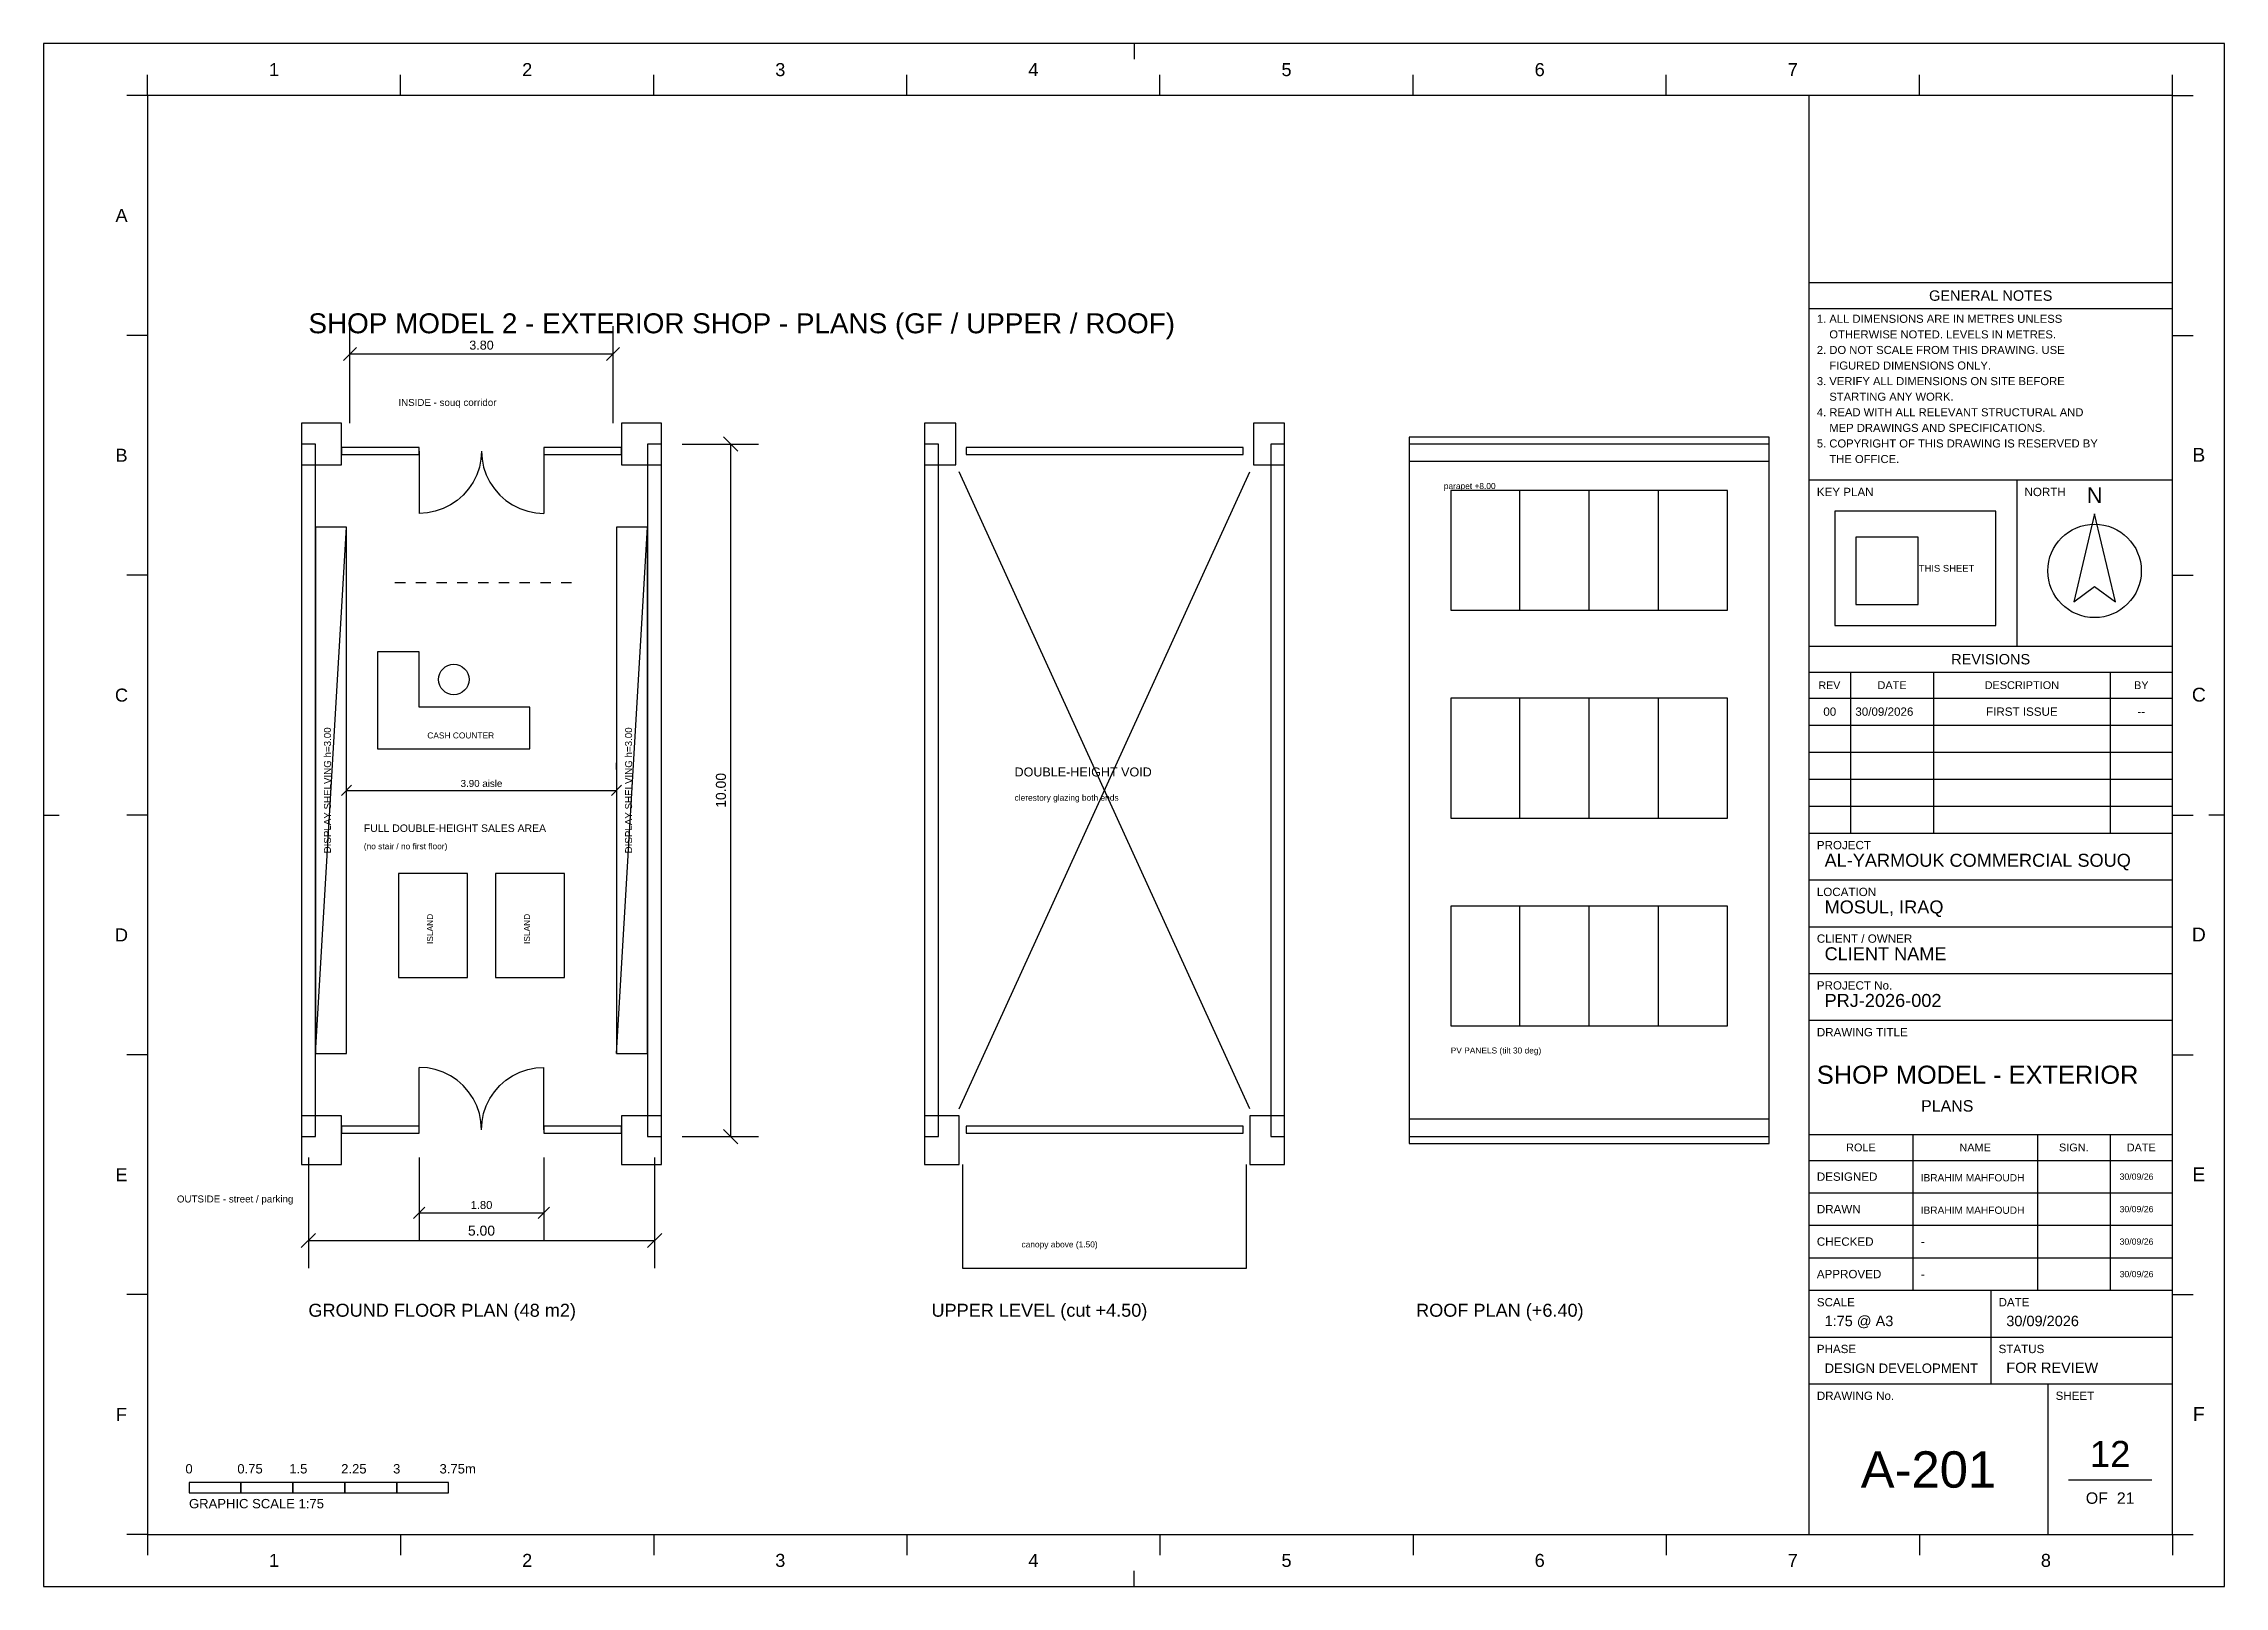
# Model space of a CAD drawing. Header units: metres. Extents: x 0 to 3661, y -5 to 371.
# Drawn here: x 2948 to 2979.5, y 0 to 22.27 of the extents above; entities that cross this region are included whole.
import ezdxf
from ezdxf.enums import TextEntityAlignment as Align

# ---------------------------------------------------------------- set-up
doc = ezdxf.new("R2010")
doc.units = ezdxf.units.M
doc.header["$MEASUREMENT"] = 0
for name, color, linetype in [('A-DOOR', 4, 'Continuous'), ('A-FURN', 32, 'Continuous'), ('A-GLAZ', 4, 'Continuous'), ('A-HATCH', 8, 'Continuous'), ('A-SLAB', 9, 'Continuous'), ('A-VOID', 6, 'Continuous'), ('A-WALL', 7, 'Continuous'), ('A3_FRAME', 7, 'Continuous'), ('A3_SHEET', 7, 'Continuous'), ('DIM', 1, 'Continuous'), ('F-PV', 5, 'Continuous'), ('SUB', 5, 'Continuous'), ('TB_FIELDS', 7, 'Continuous'), ('TB_HEADINGS', 7, 'Continuous'), ('TB_LABELS', 7, 'Continuous'), ('TB_LINES_THICK', 7, 'Continuous'), ('TB_LINES_THIN', 7, 'Continuous'), ('TB_SYMBOLS', 7, 'Continuous'), ('TEXT', 7, 'Continuous'), ('TITLE', 1, 'Continuous')]:
    doc.layers.add(name, color=color, linetype=linetype)
doc.styles.get("Standard").update_dxf_attribs({"font": 'arial.ttf'})

msp = doc.modelspace()

# ---------------------------------------------------------------- texts
at = {"layer": 'A-VOID'}
for s, height, p in [('DOUBLE-HEIGHT VOID', 0.1296, (2962.025, 11.694)), ('clerestory glazing both ends', 0.0864, (2962.025, 11.344))]:
    msp.add_text(s, height=height, dxfattribs=at).set_placement(p)
at = {"layer": 'DIM'}
for s, height, p in [('3.80', 0.1296, (2954.325, 17.857)), ('3.90 aisle', 0.1008, (2954.325, 11.543)), ('1.80', 0.1152, (2954.325, 5.449)), ('5.00', 0.144, (2954.325, 5.064))]:
    msp.add_text(s, height=height, dxfattribs=at).set_placement(p, align=Align.CENTER)
msp.add_text('10.00', height=0.144, rotation=90, dxfattribs=at).set_placement((2957.855, 11.493), align=Align.CENTER)
at = {"layer": 'SUB'}
for s, height, p in [('INSIDE - souq corridor', 0.1008, (2953.125, 17.044)), ('(no stair / no first floor)', 0.0864, (2952.625, 10.643)), ('FULL DOUBLE-HEIGHT SALES AREA', 0.108, (2952.625, 10.893)), ('OUTSIDE - street / parking', 0.1008, (2949.925, 5.543))]:
    msp.add_text(s, height=height, dxfattribs=at).set_placement(p)
at = {"layer": 'TB_FIELDS'}
for s, height, p in [('1. ALL DIMENSIONS ARE IN METRES UNLESS', 0.1162, (2973.613, 18.244)), ('    OTHERWISE NOTED. LEVELS IN METRES.', 0.1162, (2973.613, 18.019)), ('2. DO NOT SCALE FROM THIS DRAWING. USE', 0.1162, (2973.613, 17.794)), ('    FIGURED DIMENSIONS ONLY.', 0.1162, (2973.613, 17.569)), ('3. VERIFY ALL DIMENSIONS ON SITE BEFORE', 0.1162, (2973.613, 17.344)), ('4. READ WITH ALL RELEVANT STRUCTURAL AND', 0.1162, (2973.613, 16.894)), ('    STARTING ANY WORK.', 0.1162, (2973.613, 17.119)), ('    MEP DRAWINGS AND SPECIFICATIONS.', 0.1162, (2973.613, 16.669)), ('5. COPYRIGHT OF THIS DRAWING IS RESERVED BY', 0.1162, (2973.613, 16.444)), ('    THE OFFICE.', 0.1162, (2973.613, 16.219)), ('00', 0.12, (2973.707, 12.57)), ('30/09/2026', 0.12, (2974.169, 12.57)), ('FIRST ISSUE', 0.12, (2976.058, 12.57)), ('--', 0.12, (2978.244, 12.57)), ('AL-YARMOUK COMMERCIAL SOUQ', 0.1875, (2973.725, 10.39)), ('MOSUL, IRAQ', 0.1875, (2973.725, 9.716)), ('CLIENT NAME', 0.1875, (2973.725, 9.04)), ('PRJ-2026-002', 0.1875, (2973.725, 8.366)), ('PLANS', 0.165, (2975.119, 6.855)), ('IBRAHIM MAHFOUDH', 0.1049, (2975.113, 5.848)), ('30/09/26', 0.09, (2977.986, 5.871)), ('IBRAHIM MAHFOUDH', 0.1049, (2975.113, 5.379)), ('30/09/26', 0.09, (2977.986, 5.402)), ('-', 0.135, (2975.113, 4.911)), ('30/09/26', 0.09, (2977.986, 4.933)), ('-', 0.135, (2975.113, 4.442)), ('30/09/26', 0.09, (2977.986, 4.464)), ('1:75 @ A3', 0.15, (2973.725, 3.757)), ('30/09/2026', 0.15, (2976.35, 3.757)), ('DESIGN DEVELOPMENT', 0.136, (2973.725, 3.082)), ('FOR REVIEW', 0.15, (2976.35, 3.082)), ('OF  21', 0.165, (2977.498, 1.192))]:
    msp.add_text(s, height=height, dxfattribs=at).set_placement(p)
at = {"layer": 'TB_HEADINGS'}
for s, height, p in [('GENERAL NOTES', 0.15, (2975.234, 18.562)), ('REVISIONS', 0.15, (2975.554, 13.312)), ('SHOP MODEL - EXTERIOR', 0.2625, (2973.613, 7.256)), ('A-201', 0.525, (2974.247, 1.425)), ('12', 0.375, (2977.559, 1.725))]:
    msp.add_text(s, height=height, dxfattribs=at).set_placement(p)
at = {"layer": 'TB_LABELS'}
for s, height, p in [('1', 0.188, (2951.255, 21.806)), ('2', 0.188, (2954.912, 21.806)), ('3', 0.188, (2958.568, 21.806)), ('4', 0.188, (2962.224, 21.806)), ('5', 0.188, (2965.88, 21.806)), ('6', 0.188, (2969.537, 21.806)), ('7', 0.188, (2973.193, 21.806)), ('A', 0.188, (2949.038, 19.7)), ('B', 0.188, (2949.038, 16.238)), ('B', 0.2, (2979.038, 16.238)), ('KEY PLAN', 0.12, (2973.613, 15.742)), ('NORTH', 0.12, (2976.613, 15.742)), ('THIS SHEET', 0.0975, (2975.086, 14.651)), ('C', 0.188, (2949.03, 12.775)), ('REV', 0.1093, (2973.638, 12.956)), ('DATE', 0.1125, (2974.49, 12.956)), ('DESCRIPTION', 0.1125, (2976.038, 12.956)), ('BY', 0.1125, (2978.195, 12.956)), ('C', 0.2, (2979.03, 12.775)), ('PROJECT', 0.12, (2973.613, 10.643)), ('LOCATION', 0.12, (2973.613, 9.967)), ('D', 0.188, (2949.03, 9.312)), ('D', 0.2, (2979.03, 9.312)), ('CLIENT / OWNER', 0.12, (2973.613, 9.293)), ('PROJECT No.', 0.12, (2973.613, 8.617)), ('DRAWING TITLE', 0.12, (2973.613, 7.942)), ('ROLE', 0.1125, (2974.036, 6.281)), ('NAME', 0.1125, (2975.673, 6.281)), ('SIGN.', 0.1125, (2977.111, 6.281)), ('DATE', 0.1125, (2978.09, 6.281)), ('E', 0.188, (2949.038, 5.85)), ('E', 0.2, (2979.038, 5.85)), ('DESIGNED', 0.12, (2973.613, 5.856)), ('DRAWN', 0.12, (2973.613, 5.387)), ('CHECKED', 0.12, (2973.613, 4.918)), ('APPROVED', 0.12, (2973.613, 4.449)), ('SCALE', 0.12, (2973.613, 4.043)), ('DATE', 0.12, (2976.238, 4.043)), ('PHASE', 0.12, (2973.613, 3.368)), ('STATUS', 0.12, (2976.238, 3.368)), ('F', 0.188, (2949.045, 2.388)), ('DRAWING No.', 0.12, (2973.613, 2.692)), ('SHEET', 0.12, (2977.062, 2.692)), ('F', 0.2, (2979.045, 2.388)), ('0', 0.135, (2950.048, 1.63)), ('0.75', 0.135, (2950.798, 1.63)), ('1.5', 0.135, (2951.548, 1.63)), ('2.25', 0.135, (2952.298, 1.63)), ('3', 0.135, (2953.048, 1.63)), ('3.75m', 0.135, (2953.719, 1.63)), ('GRAPHIC SCALE 1:75', 0.135, (2950.1, 1.127)), ('1', 0.188, (2951.255, 0.281)), ('2', 0.188, (2954.912, 0.281)), ('3', 0.188, (2958.568, 0.281)), ('4', 0.188, (2962.224, 0.281)), ('5', 0.188, (2965.88, 0.281)), ('6', 0.188, (2969.537, 0.281)), ('7', 0.188, (2973.193, 0.281)), ('8', 0.188, (2976.849, 0.281))]:
    msp.add_text(s, height=height, dxfattribs=at).set_placement(p)
at = {"layer": 'TB_SYMBOLS'}
msp.add_text('N', height=0.225, dxfattribs=at).set_placement((2977.512, 15.644))
at = {"layer": 'TEXT'}
for s, p in [('parapet +8.00', (2968.225, 15.844)), ('PV PANELS (tilt 30 deg)', (2968.325, 7.694)), ('canopy above (1.50)', (2962.125, 4.894))]:
    msp.add_text(s, height=0.0864, dxfattribs=at).set_placement(p)
for s, height, p in [('DISPLAY SHELVING h=3.00', 0.1008, (2952.15, 11.493)), ('DISPLAY SHELVING h=3.00', 0.1008, (2956.5, 11.493)), ('ISLAND', 0.0864, (2953.625, 9.493)), ('ISLAND', 0.0864, (2955.025, 9.493))]:
    msp.add_text(s, height=height, rotation=90, dxfattribs=at).set_placement(p, align=Align.CENTER)
msp.add_text('CASH COUNTER', height=0.0864, dxfattribs=at).set_placement((2954.025, 12.243), align=Align.CENTER)
at = {"layer": 'TITLE'}
for s, height, p in [('SHOP MODEL 2 - EXTERIOR SHOP - PLANS (GF / UPPER / ROOF)', 0.288, (2951.825, 18.093)), ('GROUND FLOOR PLAN (48 m2)', 0.1872, (2951.825, 3.893)), ('UPPER LEVEL (cut +4.50)', 0.1872, (2960.825, 3.893)), ('ROOF PLAN (+6.40)', 0.1872, (2967.825, 3.893))]:
    msp.add_text(s, height=height, dxfattribs=at).set_placement(p)

# ---------------------------------------------------------------- linework, layer by layer
at = {"layer": 'A-DOOR'}
for p, q in [((2953.425, 16.393), (2953.425, 15.493)), ((2955.225, 16.393), (2955.225, 15.493)), ((2953.425, 6.593), (2953.425, 7.494)), ((2955.225, 6.593), (2955.225, 7.494))]:
    msp.add_line(p, q, dxfattribs=at)
for points in [[(2954.325, 16.393), (2954.317, 16.276), (2954.294, 16.161), (2954.256, 16.049), (2954.204, 15.944), (2954.139, 15.846), (2954.061, 15.757), (2953.973, 15.68), (2953.875, 15.614), (2953.769, 15.562), (2953.658, 15.524), (2953.543, 15.501), (2953.425, 15.493)], [(2954.325, 16.393), (2954.333, 16.276), (2954.356, 16.161), (2954.394, 16.049), (2954.446, 15.944), (2954.511, 15.846), (2954.589, 15.757), (2954.677, 15.68), (2954.775, 15.614), (2954.881, 15.562), (2954.992, 15.524), (2955.108, 15.501), (2955.225, 15.493)], [(2954.325, 6.593), (2954.317, 6.711), (2954.294, 6.826), (2954.256, 6.938), (2954.204, 7.043), (2954.139, 7.141), (2954.061, 7.23), (2953.973, 7.308), (2953.875, 7.373), (2953.769, 7.425), (2953.658, 7.463), (2953.543, 7.486), (2953.425, 7.494)], [(2954.325, 6.593), (2954.333, 6.711), (2954.356, 6.826), (2954.394, 6.938), (2954.446, 7.043), (2954.511, 7.141), (2954.589, 7.23), (2954.677, 7.308), (2954.775, 7.373), (2954.881, 7.425), (2954.992, 7.463), (2955.108, 7.486), (2955.225, 7.494)]]:
    msp.add_lwpolyline(points, dxfattribs=at)
at = {"layer": 'A-FURN'}
for p, q in [((2951.925, 7.694), (2952.375, 15.293)), ((2956.275, 7.694), (2956.725, 15.293))]:
    msp.add_line(p, q, dxfattribs=at)
for points in [[(2951.925, 7.694), (2952.375, 7.694), (2952.375, 15.293), (2951.925, 15.293)], [(2956.275, 7.694), (2956.725, 7.694), (2956.725, 15.293), (2956.275, 15.293)], [(2952.825, 12.094), (2955.025, 12.094), (2955.025, 12.694), (2953.425, 12.694), (2953.425, 13.493), (2952.825, 13.493)], [(2953.125, 8.793), (2954.125, 8.793), (2954.125, 10.293), (2953.125, 10.293)], [(2954.525, 8.793), (2955.525, 8.793), (2955.525, 10.293), (2954.525, 10.293)]]:
    msp.add_lwpolyline(points, close=True, dxfattribs=at)
msp.add_circle((2953.925, 13.094), 0.22, dxfattribs=at)
at = {"layer": 'A-GLAZ'}
for points in [[(2952.305, 16.343), (2953.425, 16.343), (2953.425, 16.444), (2952.305, 16.444)], [(2955.225, 16.343), (2956.345, 16.343), (2956.345, 16.444), (2955.225, 16.444)], [(2961.325, 16.343), (2965.325, 16.343), (2965.325, 16.444), (2961.325, 16.444)], [(2952.305, 6.543), (2953.425, 6.543), (2953.425, 6.644), (2952.305, 6.644)], [(2955.225, 6.543), (2956.345, 6.543), (2956.345, 6.644), (2955.225, 6.644)], [(2961.325, 6.543), (2965.325, 6.543), (2965.325, 6.644), (2961.325, 6.644)]]:
    msp.add_lwpolyline(points, close=True, dxfattribs=at)
at = {"layer": 'A-HATCH'}
msp.add_lwpolyline([(2961.275, 6.093), (2961.275, 4.593), (2965.375, 4.593), (2965.375, 6.093)], dxfattribs=at)
at = {"layer": 'A-SLAB'}
msp.add_lwpolyline([(2967.725, 6.494), (2972.925, 6.494), (2972.925, 16.494), (2967.725, 16.494)], close=True, dxfattribs=at)
at = {"layer": 'A-VOID'}
for p, q in [((2953.075, 14.493), (2953.225, 14.493)), ((2953.375, 14.493), (2953.525, 14.493)), ((2953.675, 14.493), (2953.825, 14.493)), ((2953.975, 14.493), (2954.125, 14.493)), ((2954.275, 14.493), (2954.425, 14.493)), ((2954.575, 14.493), (2954.725, 14.493)), ((2954.875, 14.493), (2955.025, 14.493)), ((2955.175, 14.493), (2955.325, 14.493)), ((2955.475, 14.493), (2955.625, 14.493))]:
    msp.add_line(p, q, dxfattribs=at)
for points in [[(2961.225, 6.894), (2965.425, 16.093)], [(2965.425, 6.894), (2961.225, 16.093)]]:
    msp.add_lwpolyline(points, dxfattribs=at)
at = {"layer": 'A-WALL'}
for points in [[(2951.725, 16.194), (2952.305, 16.194), (2952.305, 16.794), (2951.725, 16.794)], [(2956.345, 16.194), (2956.925, 16.194), (2956.925, 16.794), (2956.345, 16.794)], [(2960.725, 16.194), (2961.175, 16.194), (2961.175, 16.794), (2960.725, 16.794)], [(2965.475, 16.194), (2965.925, 16.194), (2965.925, 16.794), (2965.475, 16.794)], [(2951.725, 6.494), (2951.925, 6.494), (2951.925, 16.494), (2951.725, 16.494)], [(2956.725, 6.494), (2956.925, 6.494), (2956.925, 16.494), (2956.725, 16.494)], [(2960.725, 6.494), (2960.925, 6.494), (2960.925, 16.494), (2960.725, 16.494)], [(2965.725, 6.494), (2965.925, 6.494), (2965.925, 16.494), (2965.725, 16.494)], [(2967.725, 16.244), (2972.925, 16.244), (2972.925, 16.593), (2967.725, 16.593)], [(2951.725, 6.093), (2952.305, 6.093), (2952.305, 6.793), (2951.725, 6.793)], [(2956.345, 6.093), (2956.925, 6.093), (2956.925, 6.793), (2956.345, 6.793)], [(2960.725, 6.093), (2961.225, 6.093), (2961.225, 6.793), (2960.725, 6.793)], [(2965.425, 6.093), (2965.925, 6.093), (2965.925, 6.793), (2965.425, 6.793)], [(2967.725, 6.394), (2972.925, 6.394), (2972.925, 6.744), (2967.725, 6.744)]]:
    msp.add_lwpolyline(points, close=True, dxfattribs=at)
at = {"layer": 'A3_FRAME'}
for p, q in [((2963.75, 22.275), (2963.75, 22.05)), ((2948, 11.137), (2948.225, 11.137)), ((2979.5, 11.137), (2979.275, 11.137)), ((2963.75, 0), (2963.75, 0.225))]:
    msp.add_line(p, q, dxfattribs=at)
for points in [[(2949.5, 0.75), (2978.75, 0.75), (2978.75, 21.525), (2949.5, 21.525)], [(2973.5, 0.75), (2978.75, 0.75), (2978.75, 21.525), (2973.5, 21.525)]]:
    msp.add_lwpolyline(points, close=True, dxfattribs=at)
at = {"layer": 'A3_SHEET'}
msp.add_lwpolyline([(2948, 0), (2979.5, 0), (2979.5, 22.275), (2948, 22.275)], close=True, dxfattribs=at)
at = {"layer": 'DIM'}
for p, q in [((2952.425, 16.794), (2952.425, 18.194)), ((2956.225, 16.794), (2956.225, 18.194)), ((2952.332, 17.701), (2952.518, 17.886)), ((2952.425, 17.794), (2956.225, 17.794)), ((2956.132, 17.701), (2956.318, 17.886)), ((2957.225, 16.494), (2958.325, 16.494)), ((2958.028, 16.391), (2957.822, 16.596)), ((2957.925, 6.494), (2957.925, 16.494)), ((2952.375, 11.793), (2952.375, 11.893)), ((2956.275, 11.793), (2956.275, 11.893)), ((2952.303, 11.421), (2952.447, 11.566)), ((2952.375, 11.493), (2956.275, 11.493)), ((2956.203, 11.421), (2956.347, 11.566)), ((2957.225, 6.494), (2958.325, 6.494)), ((2958.028, 6.391), (2957.822, 6.596)), ((2951.825, 6.194), (2951.825, 4.593)), ((2953.425, 6.194), (2953.425, 4.994)), ((2955.225, 6.194), (2955.225, 4.994)), ((2956.825, 6.194), (2956.825, 4.593)), ((2953.343, 5.311), (2953.507, 5.476)), ((2953.425, 5.394), (2955.225, 5.394)), ((2955.143, 5.311), (2955.307, 5.476)), ((2951.722, 4.891), (2951.928, 5.096)), ((2956.722, 4.891), (2956.928, 5.096)), ((2951.825, 4.994), (2956.825, 4.994))]:
    msp.add_line(p, q, dxfattribs=at)
at = {"layer": 'F-PV'}
for p, q in [((2969.325, 14.094), (2969.325, 15.823)), ((2970.325, 14.094), (2970.325, 15.823)), ((2971.325, 14.094), (2971.325, 15.823)), ((2969.325, 11.094), (2969.325, 12.823)), ((2970.325, 11.094), (2970.325, 12.823)), ((2971.325, 11.094), (2971.325, 12.823)), ((2969.325, 8.094), (2969.325, 9.823)), ((2970.325, 8.094), (2970.325, 9.823)), ((2971.325, 8.094), (2971.325, 9.823))]:
    msp.add_line(p, q, dxfattribs=at)
for points in [[(2968.325, 14.094), (2972.325, 14.094), (2972.325, 15.823), (2968.325, 15.823)], [(2968.325, 11.094), (2972.325, 11.094), (2972.325, 12.823), (2968.325, 12.823)], [(2968.325, 8.094), (2972.325, 8.094), (2972.325, 9.823), (2968.325, 9.823)]]:
    msp.add_lwpolyline(points, close=True, dxfattribs=at)
at = {"layer": 'TB_LINES_THICK'}
for p, q in [((2973.5, 18.825), (2978.75, 18.825)), ((2973.5, 15.975), (2978.75, 15.975)), ((2973.5, 13.575), (2978.75, 13.575)), ((2973.5, 10.875), (2978.75, 10.875)), ((2973.5, 8.175), (2978.75, 8.175)), ((2973.5, 6.525), (2978.75, 6.525)), ((2973.5, 4.275), (2978.75, 4.275)), ((2973.5, 2.925), (2978.75, 2.925))]:
    msp.add_line(p, q, dxfattribs=at)
at = {"layer": 'TB_LINES_THIN'}
for p, q in [((2949.5, 21.525), (2949.5, 21.825)), ((2953.156, 21.525), (2953.156, 21.825)), ((2956.812, 21.525), (2956.812, 21.825)), ((2960.469, 21.525), (2960.469, 21.825)), ((2964.125, 21.525), (2964.125, 21.825)), ((2967.781, 21.525), (2967.781, 21.825)), ((2971.438, 21.525), (2971.438, 21.825)), ((2975.094, 21.525), (2975.094, 21.825)), ((2978.75, 21.525), (2978.75, 21.825)), ((2949.5, 21.525), (2949.2, 21.525)), ((2978.75, 21.525), (2979.05, 21.525)), ((2973.5, 18.45), (2978.75, 18.45)), ((2949.5, 18.062), (2949.2, 18.062)), ((2978.75, 18.062), (2979.05, 18.062)), ((2976.5, 15.975), (2976.5, 13.575)), ((2949.5, 14.6), (2949.2, 14.6)), ((2978.75, 14.6), (2979.05, 14.6)), ((2973.5, 13.2), (2978.75, 13.2)), ((2974.1, 13.2), (2974.1, 10.875)), ((2975.3, 13.2), (2975.3, 10.875)), ((2977.85, 13.2), (2977.85, 10.875)), ((2973.5, 12.825), (2978.75, 12.825)), ((2973.5, 12.435), (2978.75, 12.435)), ((2973.5, 12.045), (2978.75, 12.045)), ((2973.5, 11.655), (2978.75, 11.655)), ((2949.5, 11.137), (2949.2, 11.137)), ((2973.5, 11.265), (2978.75, 11.265)), ((2978.75, 11.137), (2979.05, 11.137)), ((2973.5, 10.2), (2978.75, 10.2)), ((2973.5, 9.525), (2978.75, 9.525)), ((2973.5, 8.85), (2978.75, 8.85)), ((2949.5, 7.675), (2949.2, 7.675)), ((2978.75, 7.675), (2979.05, 7.675)), ((2975, 6.525), (2975, 4.275)), ((2976.8, 6.525), (2976.8, 4.275)), ((2977.85, 6.525), (2977.85, 4.275)), ((2973.5, 6.15), (2978.75, 6.15)), ((2973.5, 5.681), (2978.75, 5.681)), ((2973.5, 5.213), (2978.75, 5.213)), ((2973.5, 4.744), (2978.75, 4.744)), ((2949.5, 4.213), (2949.2, 4.213)), ((2976.125, 4.275), (2976.125, 2.925)), ((2978.75, 4.213), (2979.05, 4.213)), ((2973.5, 3.6), (2978.75, 3.6)), ((2976.95, 2.925), (2976.95, 0.75)), ((2977.25, 1.538), (2978.45, 1.538)), ((2949.5, 0.75), (2949.2, 0.75)), ((2949.5, 0.75), (2949.5, 0.45)), ((2953.156, 0.75), (2953.156, 0.45)), ((2956.812, 0.75), (2956.812, 0.45)), ((2960.469, 0.75), (2960.469, 0.45)), ((2964.125, 0.75), (2964.125, 0.45)), ((2967.781, 0.75), (2967.781, 0.45)), ((2971.438, 0.75), (2971.438, 0.45)), ((2975.094, 0.75), (2975.094, 0.45)), ((2978.75, 0.75), (2978.75, 0.45)), ((2978.75, 0.75), (2979.05, 0.75))]:
    msp.add_line(p, q, dxfattribs=at)
for points in [[(2973.875, 13.875), (2976.2, 13.875), (2976.2, 15.525), (2973.875, 15.525)], [(2974.175, 14.175), (2975.075, 14.175), (2975.075, 15.15), (2974.175, 15.15)]]:
    msp.add_lwpolyline(points, close=True, dxfattribs=at)
at = {"layer": 'TB_SYMBOLS'}
for points in [[(2977.625, 15.488), (2977.325, 14.213), (2977.625, 14.438), (2977.925, 14.213)], [(2950.1, 1.35), (2950.85, 1.35), (2950.85, 1.5), (2950.1, 1.5)], [(2950.85, 1.35), (2951.6, 1.35), (2951.6, 1.5), (2950.85, 1.5)], [(2951.6, 1.35), (2952.35, 1.35), (2952.35, 1.5), (2951.6, 1.5)], [(2952.35, 1.35), (2953.1, 1.35), (2953.1, 1.5), (2952.35, 1.5)], [(2953.1, 1.35), (2953.85, 1.35), (2953.85, 1.5), (2953.1, 1.5)]]:
    msp.add_lwpolyline(points, close=True, dxfattribs=at)
msp.add_circle((2977.625, 14.662), 0.675, dxfattribs=at)

msp.set_redraw_order([(e.dxf.handle, doc.entitydb.next_handle()) for e in msp.query("TEXT MTEXT ATTDEF DIMENSION ARC_DIMENSION")])  # texts and dimensions are drawn at this point

doc.saveas('drawing.dxf')
